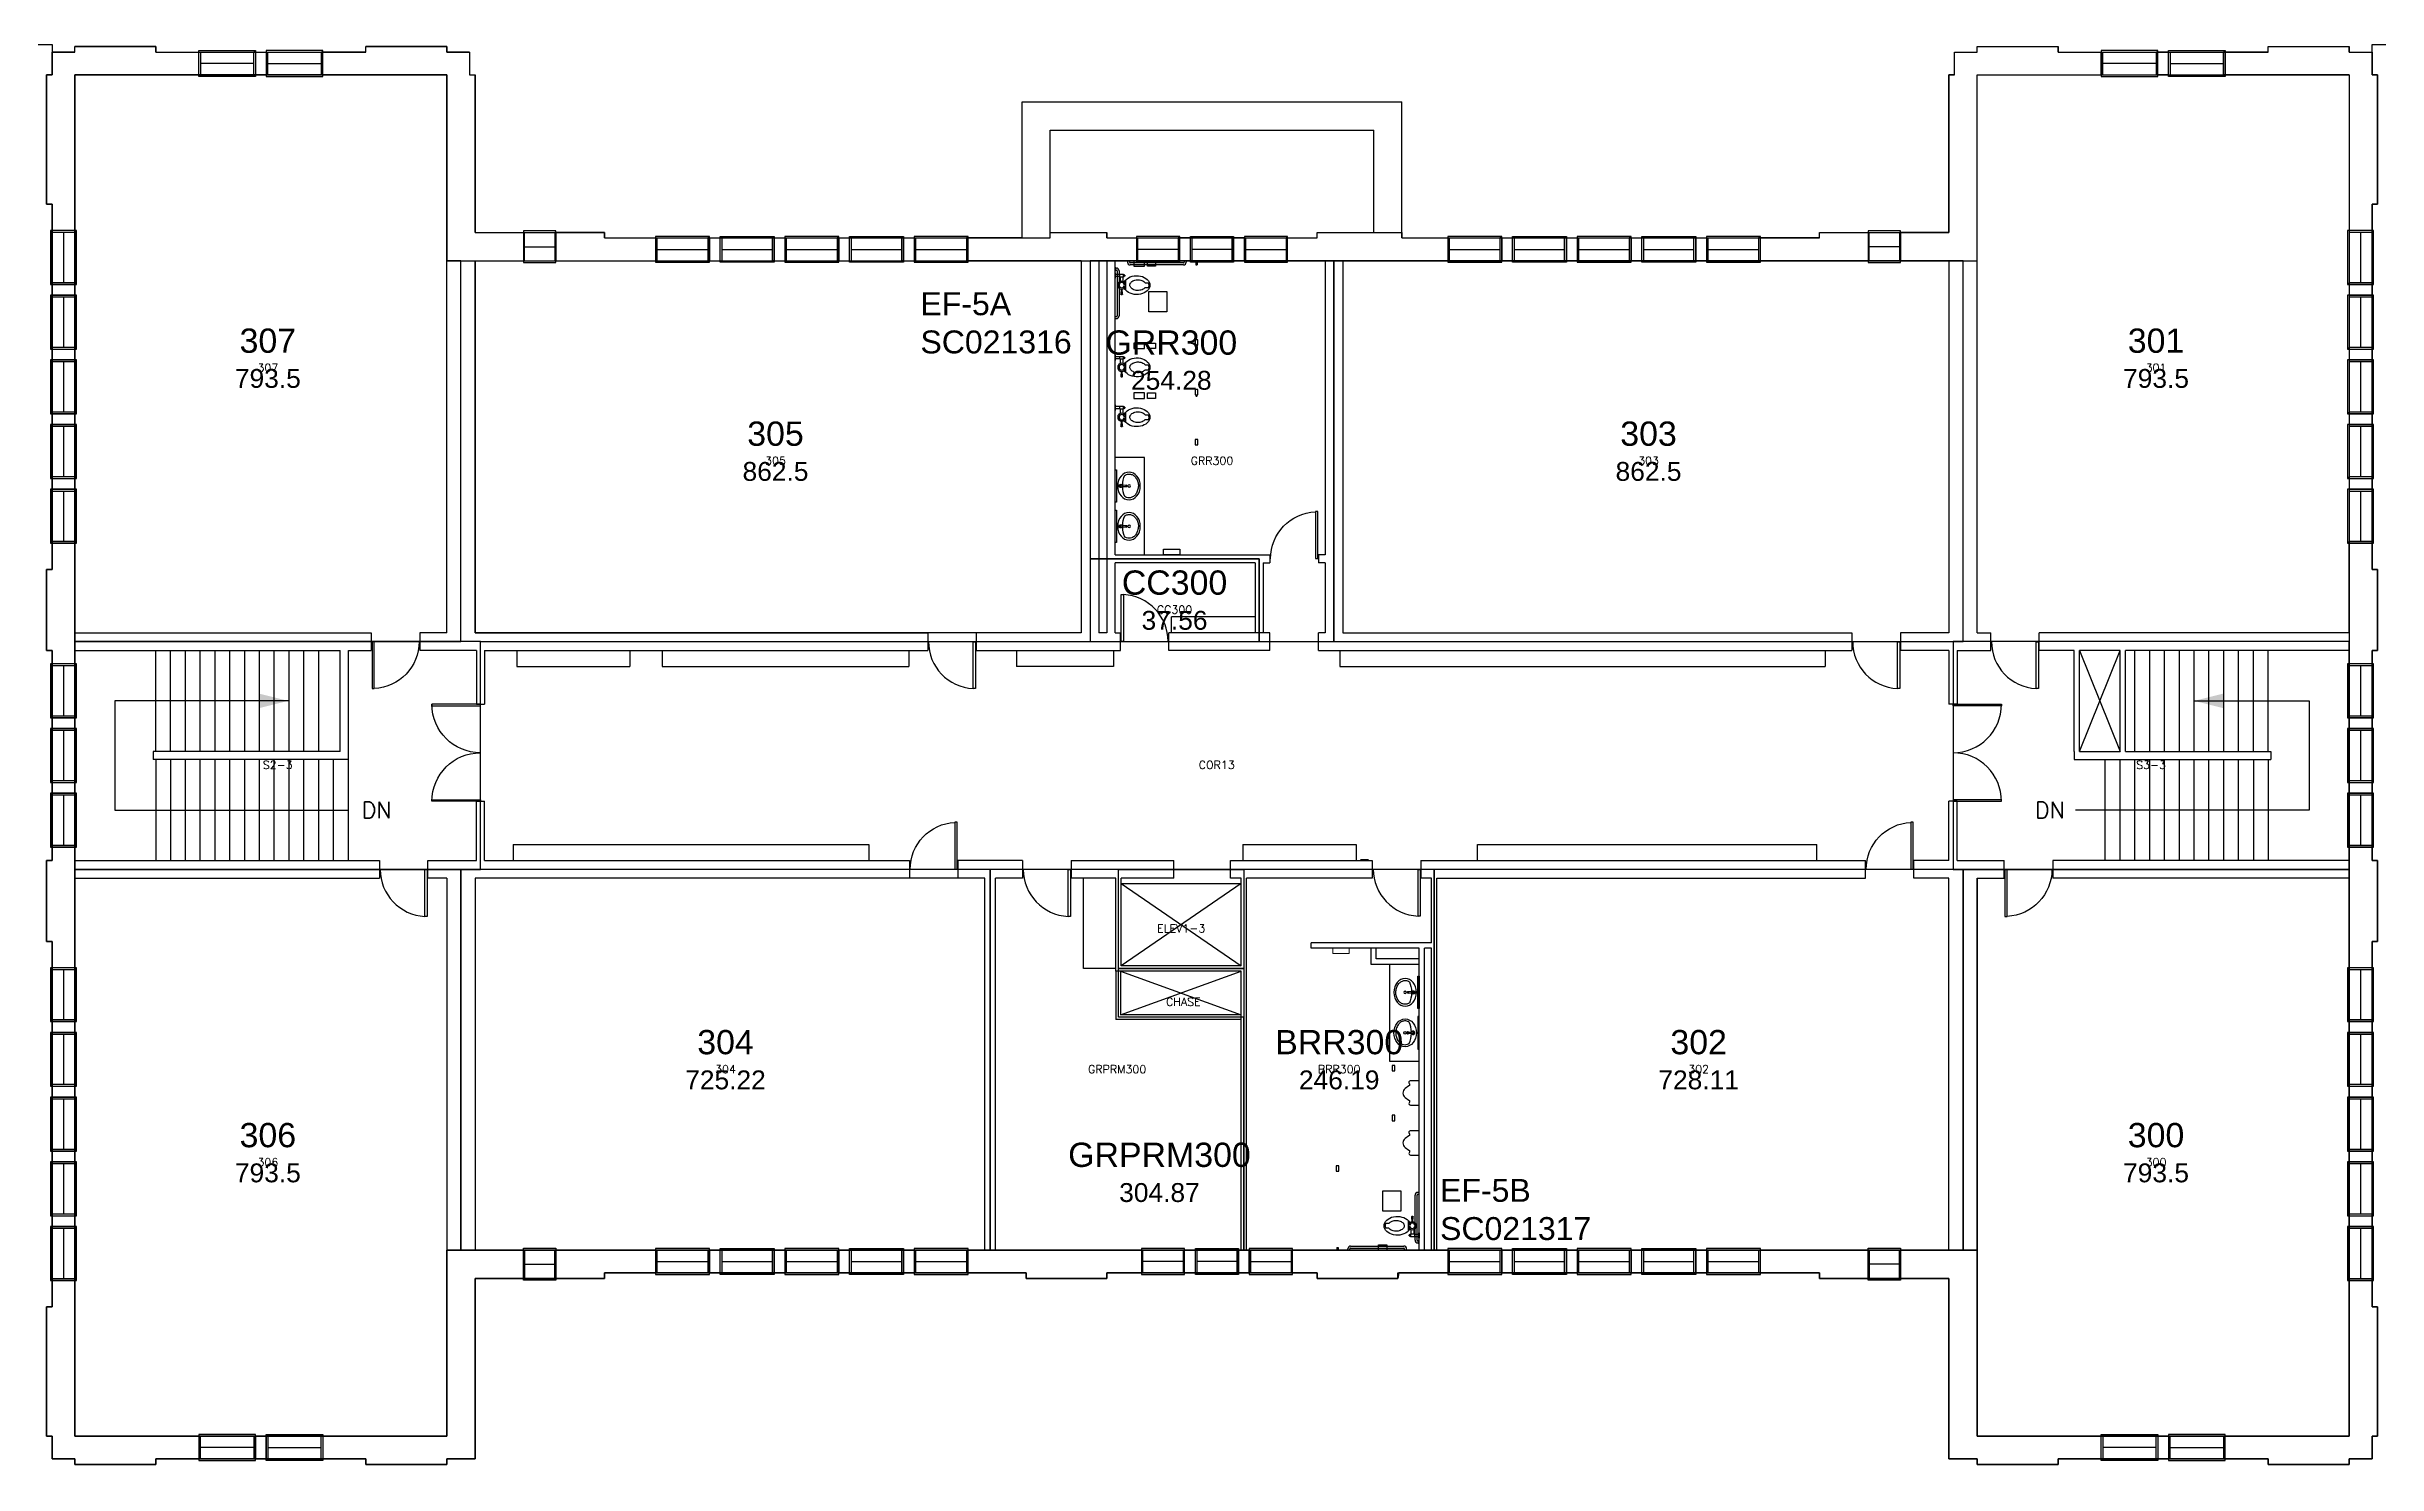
# Model space of a CAD drawing. Header units: inches. Extents: x -2141 to 3868, y -18072 to 4650.
# Drawn here: x -1395 to 335, y -17819 to -16767 of the extents above; entities that cross this region are included whole.
import ezdxf
from ezdxf.enums import TextEntityAlignment as Align

# ---------------------------------------------------------------- set-up
doc = ezdxf.new("R2010")
doc.units = ezdxf.units.IN
doc.header["$LTSCALE"] = 48
doc.header["$MEASUREMENT"] = 0
doc.layers.get('0').update_dxf_attribs({"linetype": 'CONTINUOUS'})
for name, color, linetype in [('A-DOOR', 30, 'CONTINUOUS'), ('a-flor-chas', 41, 'CONTINUOUS'), ('A-FLOR-STRS', 30, 'CONTINUOUS'), ('A-FLR-TPTN', 30, 'CONTINUOUS'), ('A-FURN', 41, 'CONTINUOUS'), ('A-PFIX', 3, 'CONTINUOUS'), ('a-wall-int', 1, 'CONTINUOUS'), ('A-WALLS', 1, 'CONTINUOUS'), ('A-WIN', 30, 'CONTINUOUS'), ('CAFM_BLDG_OTLN', 41, 'CONTINUOUS'), ('CAFM_Gross', 200, 'CONTINUOUS'), ('CAFM_ID', 8, 'CONTINUOUS'), ('CAFM_MeasuredGross', 50, 'CONTINUOUS'), ('CAFM_SPACE', 5, 'CONTINUOUS'), ('CAFM_Space_Label', 7, 'CONTINUOUS'), ('FCA HVAC EQ', 30, 'CONTINUOUS')]:
    doc.layers.add(name, color=color, linetype=linetype)
doc.layers.add('A-FLOR-SPCL', color=2, linetype='CONTINUOUS', lineweight=15)
doc.layers.add('A-Flor-Tptn', color=30, linetype='CONTINUOUS', lineweight=18)
doc.styles.add('ARIAL', font='arial.ttf')
doc.styles.add('ATT', font='txt')
doc.styles.add('CAFM-TXT', font='txt.shx', dxfattribs={"height": 6})
doc.styles.add('ROMANS', font='ROMANS.shx')

msp = doc.modelspace()

# ---------------------------------------------------------------- texts
at = {"layer": 'A-FLOR-STRS', "style": 'ROMANS'}
for p in [(-1161.3, -17339.5), (80.7, -17339.5)]:
    msp.add_text('DN', height=12, dxfattribs=at).set_placement(p)
at = {"layer": 'CAFM_ID', "style": 'CAFM-TXT'}
for s, p in [('307', (-1231.1, -17008.3)), ('301', (170.4, -17008.3)), ('305', (-854.3, -17077.3)), ('GRR300', (-530.3, -17077.3)), ('303', (-206.3, -17077.3)), ('CC300', (-558.1, -17187.8)), ('S2-3', (-1223.8, -17303)), ('COR13', (-526.8, -17303)), ('S3-3', (166.7, -17303)), ('ELEV1-3', (-553.2, -17424.3)), ('CHASE', (-551.6, -17478.8)), ('304', (-891.4, -17528.8)), ('GRPRM300', (-600.7, -17528.8)), ('BRR300', (-435.9, -17528.8)), ('302', (-169.1, -17528.8)), ('306', (-1231.1, -17597.8)), ('300', (170.4, -17597.8))]:
    msp.add_text(s, height=6, dxfattribs=at).set_placement(p, align=Align.CENTER)
at = {"layer": 'CAFM_Space_Label', "color": 7, "char_height": 0.2, "attachment_point": 5}
for s, insert in [('{\\fArial.ttf;\\H18;307}{\\fArial.ttf;\\H14;\\P793.5}', (-1231.1, -16998.3)), ('{\\fArial.ttf;\\H18;GRR300}{\\fArial.ttf;\\H14;\\P254.28}', (-560.5, -16999.7)), ('{\\fArial.ttf;\\H18;301}{\\fArial.ttf;\\H14;\\P793.5}', (170.4, -16998.3)), ('{\\fArial.ttf;\\H18;305}{\\fArial.ttf;\\H14;\\P862.5}', (-854.3, -17067.3)), ('{\\fArial.ttf;\\H18;303}{\\fArial.ttf;\\H14;\\P862.5}', (-206.3, -17067.3)), ('{\\fArial.ttf;\\H18;CC300}{\\fArial.ttf;\\H14;\\P37.56}', (-558.1, -17177.8)), ('{\\fArial.ttf;\\H18;304}{\\fArial.ttf;\\H14;\\P725.22}', (-891.4, -17518.8)), ('{\\fArial.ttf;\\H18;BRR300}{\\fArial.ttf;\\H14;\\P246.19}', (-435.9, -17518.8)), ('{\\fArial.ttf;\\H18;302}{\\fArial.ttf;\\H14;\\P728.11}', (-169.1, -17518.8)), ('{\\fArial.ttf;\\H18;306}{\\fArial.ttf;\\H14;\\P793.5}', (-1231.1, -17587.8)), ('{\\fArial.ttf;\\H18;300}{\\fArial.ttf;\\H14;\\P793.5}', (170.4, -17587.8)), ('{\\fArial.ttf;\\H18;GRPRM300}{\\fArial.ttf;\\H14;\\P304.87}', (-569.3, -17602.4))]:
    msp.add_mtext(s, dxfattribs=dict(at, insert=insert))
at = {"layer": 'FCA HVAC EQ', "char_height": 17, "width": 121.721, "attachment_point": 1, "style": 'ARIAL'}
for s, insert in [('EF-5A\\PSC021316', (-746.7, -16949.3)), ('EF-5B\\PSC021317', (-361, -17607.2))]:
    msp.add_mtext(s, dxfattribs=dict(at, insert=insert))

# ---------------------------------------------------------------- blocks, each defined once
blk = doc.blocks.new('WN1')
for p, q in [((0, -0.5625), (0, 0.5625)), ((0, 0.5625), (1, 0.5625)), ((0, 0.5), (0.03125, 0.5)), ((0.03125, 0.5), (0.03125, -0.5)), ((1, 0.5), (0.96875, 0.5)), ((0.96875, -0.5), (0.96875, 0.5)), ((1, 0.5625), (1, -0.5625)), ((0.03125, 0), (0.96875, 0)), ((0, -0.5), (0.03125, -0.5)), ((1, -0.5625), (0, -0.5625)), ((1, -0.5), (0.96875, -0.5))]:
    blk.add_line(p, q)
blk = doc.blocks.new('DR-S90')
for p, q in [((0.015, 0.005), (0.015, 0.97)), ((0.015, 0.97), (0.062, 0.97)), ((0.062, 0.97), (0.062, 0.005)), ((0.062, 0.005), (0.015, 0.005))]:
    blk.add_line(p, q)
blk.add_arc((0.015, 0), 0.97, 360, 87.217)
blk = doc.blocks.new('DR-DOUB')
for p, q in [((0, 0.5), (0.015625, 0.5)), ((0, 0), (0, 0.5)), ((0.015625, 0.5), (0.015625, 0)), ((1, 0.5), (0.984375, 0.5)), ((0.984375, 0.5), (0.984375, 0)), ((1, 0), (1, 0.5)), ((0.015625, 0), (0, 0)), ((0.984375, 0), (1, 0))]:
    blk.add_line(p, q)
for centre, start, end in [((0, 0), 0, 90), ((1, 0), 90, 180)]:
    blk.add_arc(centre, 0.5, start, end)
blk = doc.blocks.new('LEADARR2')
blk.add_solid([(0, 0), (1, 0.25), (1, -0.25)])
blk = doc.blocks.new('A$C158C44AE')
at = {"ltscale": 0.5}
for p, q in [((0, 39), (0.2, 39)), ((0, 36), (0.2, 36)), ((0.2, 39), (0.2, 36)), ((0.2, 38.3), (1, 38.3)), ((0.2, 36.8), (1, 36.8)), ((1.5, 36.3), (1.5, 2.8)), ((3, 36.3), (3, 2.8)), ((8.5, 43.6), (8.5, 43.4)), ((11.5, 43.4), (8.5, 43.4)), ((9.3, 43.4), (9.3, 42.6)), ((10.8, 43.4), (10.8, 42.6)), ((50.8, 42.1), (11.3, 42.1)), ((50.8, 40.6), (11.3, 40.6)), ((11.5, 43.6), (11.5, 43.4)), ((50.5, 43.6), (50.5, 43.4)), ((53.5, 43.4), (50.5, 43.4)), ((51.3, 43.4), (51.3, 42.6)), ((52.8, 43.4), (52.8, 42.6)), ((53.5, 43.6), (53.5, 43.4)), ((0, 3), (0.2, 3)), ((0, 0), (0.2, 0)), ((0.2, 0), (0.2, 3)), ((0.2, 2.3), (1, 2.3)), ((0.2, 0.8), (1, 0.8))]:
    blk.add_line(p, q, dxfattribs=at)
for centre, radius, start, end in [((1, 36.3), 2, 0, 90), ((1, 36.3), 0.5, 0, 90), ((11.3, 42.6), 2, 180, 270), ((11.3, 42.6), 0.5, 180, 270), ((50.8, 42.6), 2, 270, 0), ((50.8, 42.6), 0.5, 270, 0), ((1, 2.8), 0.5, 270, 0), ((1, 2.8), 2, 270, 0)]:
    blk.add_arc(centre, radius, start, end, dxfattribs=at)
blk = doc.blocks.new('uri2')
at = {"flags": 128}
blk.add_lwpolyline([(10.4, 3.3), (7.6, 5.3, -0.277747), (7, 6.1), (7, 6.3, -0.158056), (7.3, 7.3, 0.609508), (6.4, 9), (0, 9), (0, -9), (6.6, -9, 0.685186), (7.4, -7.1, -0.211068), (7, -6.3), (7, -6.1, -0.277747), (7.6, -5.3), (10.4, -3.3, 0.481728), (10.4, 3.3)], format="xyb", close=True, dxfattribs=at)
blk = doc.blocks.new('push lav')
for p, q in [((0.8, -6.1), (-0.7, -6.1)), ((-0.4, -4.7), (-0.5, -2.2)), ((0.5, -2.2), (0.4, -4.7))]:
    blk.add_line(p, q)
for points in [[(-7.9, -3.2, 0.098679), (-0.6, -4.8, 0.098679)], [(0.7, -4.8, 0.097688), (7.9, -3.2)]]:
    blk.add_lwpolyline(points, format="xyb")
blk.add_lwpolyline([(-0.2, -4.7), (0.2, -4.7, -0.414214), (0.8, -5.3), (0.8, -6.9, -0.414214), (0.7, -7), (-0.6, -7, -0.414214), (-0.7, -6.9), (-0.7, -5.3, -0.414214)], format="xyb", close=True)
blk.add_circle((0, 0), 0.933)
for centre, radius, start, end in [((0, -6.2), 1.25, 128.8964, 51.1036), ((0, -6.2), 1, 142.1808, 218.2793), ((0, -2.2), 0.699, 313.1856, 225.4202), ((0, -6.2), 1, 233.5734, 306.4266), ((0, -2.2), 0.498, 354.7676, 181.7296), ((0, -6.2), 1, 321.7207, 37.8192)]:
    blk.add_arc(centre, radius, start, end)
blk.add_ellipse((0, -0.1), major_axis=(-10.3, 0), ratio=0.812465)
blk.add_open_spline([(7.9, -3.2), (8, -2.9), (8.2, -2.7), (8.6, -1.7), (8.8, -1), (8.9, 0.6), (8.7, 1.4), (8.1, 2.9), (7.6, 3.6), (6.3, 4.8), (5.5, 5.4), (3.6, 6.3), (2.6, 6.6), (0.5, 6.9), (-0.6, 6.9), (-2.7, 6.5), (-3.7, 6.2), (-5.6, 5.3), (-6.4, 4.8), (-7.6, 3.5), (-8.1, 2.8), (-8.7, 1.3), (-8.8, 0.6), (-8.8, -0.1), (-8.8, -0.7), (-8.7, -1.3), (-8.4, -2.3), (-8.2, -2.8), (-7.9, -3.2)], degree=3, knots=[2.657916, 2.657916, 2.657916, 2.657916, 2.76688, 2.76688, 3.121874, 3.121874, 3.476868, 3.476868, 3.831863, 3.831863, 4.186857, 4.186857, 4.541851, 4.541851, 4.896845, 4.896845, 5.251839, 5.251839, 5.606834, 5.606834, 5.961828, 5.961828, 6.283185, 6.283185, 6.283185, 6.565106, 6.565106, 6.766844, 6.766844, 6.766844, 6.766844])
blk = doc.blocks.new('toidy3')
at = {"color": 0, "linetype": 'ByBlock', "lineweight": -2}
for p, q in [((4.6, 3), (4.4, 6.7)), ((4.6, 7), (5.3, 7)), ((5.6, 6.7), (5.4, 3)), ((8, 3.7), (8, -3.7)), ((22.4, 1.8), (25.7, 1.8)), ((3.5, -6.3), (0.2, -6.3)), ((3.5, -7.9), (0.2, -7.9)), ((4, -2.8), (4, -6)), ((6, -2.8), (6, -6)), ((22.4, -1.8), (25.7, -1.8))]:
    blk.add_line(p, q, dxfattribs=at)
for points in [[(0, -9.1), (0.2, -9.1), (0.2, -5.1), (0, -5.1)], [(3.5, -8.1), (6.4, -8.1), (6.4, -6), (3.5, -6)], [(6.4, -7.9), (6.9, -7.9), (6.9, -6.3), (6.4, -6.3)], [(6.9, -7.4), (7.3, -7.4), (7.3, -6.7), (6.9, -6.7)]]:
    blk.add_lwpolyline(points, close=True, dxfattribs=at)
for radius in [3.02, 2.02]:
    blk.add_circle((5, 0), radius, dxfattribs=at)
for centre, radius, start, end in [((4.6, 6.7), 0.25, 90, 185.3528), ((5.3, 6.7), 0.25, 354.6472, 90), ((3.6, 8), 6.17, 298.4995, 315.9186), ((3.6, -8), 6.17, 44.0814, 61.5005)]:
    blk.add_arc(centre, radius, start, end, dxfattribs=at)
blk.add_ellipse((16.2, 0), major_axis=(9.75, 0), ratio=0.717949, start_param=3.703662, end_param=8.862708, dxfattribs=at)
for points, knots in [([(22.4, 1.8), (22.2, 1.9), (22.1, 2.1), (21.6, 2.5), (21.3, 2.8), (20.4, 3.3), (19.8, 3.5), (18.7, 3.8), (18.1, 3.9), (16.9, 4), (16.3, 4), (15.2, 3.8), (14.6, 3.7), (13.6, 3.3), (13.1, 3), (12.3, 2.5), (12, 2.2), (11.5, 1.5), (11.3, 1.2), (11.1, 0.6), (11, 0.3), (11, 0), (11, 0), (11, 0), (11, -0.3), (11, -0.6), (11.3, -1.2), (11.4, -1.5), (11.9, -2.1), (12.2, -2.4), (13, -3), (13.5, -3.2), (14.5, -3.6), (15, -3.8), (16.2, -4), (16.8, -4), (18, -4), (18.6, -3.9), (19.7, -3.6), (20.3, -3.4), (21.2, -2.9), (21.6, -2.6), (22.1, -2.1), (22.2, -1.9), (22.4, -1.8)], [3.676977, 3.676977, 3.676977, 3.676977, 3.813181, 3.813181, 4.085551, 4.085551, 4.357921, 4.357921, 4.630291, 4.630291, 4.902661, 4.902661, 5.175031, 5.175031, 5.447402, 5.447402, 5.719772, 5.719772, 5.992142, 5.992142, 6.264512, 6.264512, 6.283185, 6.283185, 6.283185, 6.555555, 6.555555, 6.827925, 6.827925, 7.100296, 7.100296, 7.372666, 7.372666, 7.645036, 7.645036, 7.917406, 7.917406, 8.189776, 8.189776, 8.462146, 8.462146, 8.734516, 8.734516, 8.889387, 8.889387, 8.889387, 8.889387]), ([(24.6, -1.8), (24.7, -1.5), (24.8, -1.1), (25.1, -0.2), (25, 0.5), (24.8, 1.4), (24.7, 1.6), (24.6, 1.8)], [2.8272874, 2.8272874, 2.8272874, 2.8272874, 2.9918259, 2.9918259, 3.3572959, 3.3572959, 3.4559427, 3.4559427, 3.4559427, 3.4559427])]:
    blk.add_open_spline(points, degree=3, knots=knots, dxfattribs=at)
at = {"style": 'ATT', "text_generation_flag": 4}
for tag, p, flags in [('ROOM_NUMBER', (36.1, -17.5), 1), ('ITEM', (36.1, -2.5), 3)]:
    blk.add_attdef(tag, p, '', height=6, dxfattribs=dict(at, flags=flags))

# ---------------------------------------------------------------- linework, layer by layer
at = {"layer": 'A-DOOR'}
for p, q in [((-377.4, -17412.3), (-377.4, -17377.5)), ((-377.4, -17377.5), (-375.7, -17377.5)), ((-375.7, -17377.5), (-375.7, -17412.3)), ((-375.7, -17412.3), (-377.4, -17412.3))]:
    msp.add_line(p, q, dxfattribs=at)
msp.add_ellipse((-375.7, -17377.3), major_axis=(-24.7, -24.7), ratio=1, start_param=5.497787, end_param=7.020011, dxfattribs=at)
at = {"layer": 'a-flor-chas'}
for p, q in [((-598.2, -17485.4), (-508.6, -17453)), ((-598.2, -17453), (-508.6, -17485.4))]:
    msp.add_line(p, q, dxfattribs=at)
at = {"layer": 'A-FLOR-SPCL'}
msp.add_line((-414.1, -17370.3), (-420.1, -17370.3), dxfattribs=at)
at = {"layer": 'A-FLOR-STRS'}
for p, q in [((-1314.3, -17290), (-1314.3, -17215)), ((-1303.3, -17290), (-1303.3, -17215)), ((-1292.3, -17290), (-1292.3, -17215)), ((-1281.3, -17290), (-1281.3, -17215)), ((-1270.3, -17290), (-1270.3, -17215)), ((-1259.3, -17290), (-1259.3, -17215)), ((-1248.3, -17239.8), (-1248.3, -17215)), ((-1237.3, -17290), (-1237.3, -17215)), ((-1226.3, -17290), (-1226.3, -17215)), ((-1215.3, -17290), (-1215.3, -17215)), ((-1204.3, -17290), (-1204.3, -17215)), ((-1193.3, -17290), (-1193.3, -17215)), ((113.7, -17290), (143.7, -17215)), ((113.7, -17215), (143.7, -17290)), ((154.7, -17290), (154.7, -17215)), ((165.7, -17290), (165.7, -17215)), ((176.7, -17290), (176.7, -17215)), ((187.7, -17290), (187.7, -17215)), ((198.7, -17290), (198.7, -17215)), ((209.7, -17290), (209.7, -17215)), ((220.7, -17290), (220.7, -17215)), ((231.7, -17290), (231.7, -17215)), ((242.7, -17290), (242.7, -17215)), ((253.7, -17290), (253.7, -17215)), ((-1248.3, -17290), (-1248.3, -17240.1)), ((-1344.6, -17252.5), (-1344.6, -17333.5)), ((-1216, -17252.5), (-1344.6, -17252.5)), ((198.7, -17252.5), (284, -17252.5)), ((284, -17252.5), (284, -17333.5)), ((-1314.3, -17296), (-1314.3, -17371)), ((-1303.3, -17296), (-1303.3, -17371)), ((-1292.3, -17371), (-1292.3, -17296)), ((-1281.3, -17371), (-1281.3, -17296)), ((-1270.3, -17371), (-1270.3, -17296)), ((-1259.3, -17371), (-1259.3, -17296)), ((-1248.3, -17371), (-1248.3, -17296)), ((-1237.3, -17371), (-1237.3, -17296)), ((-1226.3, -17371), (-1226.3, -17296)), ((-1215.3, -17371), (-1215.3, -17296)), ((-1204.3, -17371), (-1204.3, -17296)), ((-1193.3, -17371), (-1193.3, -17296)), ((-1182.3, -17371), (-1182.3, -17296)), ((-1171.3, -17371), (-1171.3, -17296)), ((132.7, -17371), (132.7, -17296)), ((143.7, -17371), (143.7, -17296)), ((154.7, -17371), (154.7, -17296)), ((165.7, -17371), (165.7, -17296)), ((176.7, -17371), (176.7, -17296)), ((187.7, -17371), (187.7, -17296)), ((198.7, -17371), (198.7, -17296)), ((209.7, -17371), (209.7, -17296)), ((220.7, -17371), (220.7, -17296)), ((231.7, -17371), (231.7, -17296)), ((242.7, -17296), (242.7, -17371)), ((253.7, -17296), (253.7, -17371)), ((-1344.6, -17333.5), (-1171.3, -17333.5)), ((284, -17333.5), (110.7, -17333.5))]:
    msp.add_line(p, q, dxfattribs=at)
at = {"layer": 'A-Flor-Tptn'}
msp.add_lwpolyline([(-440.5, -17436), (-440.5, -17440), (-428.5, -17440), (-428.5, -17436), (-440.5, -17436)], dxfattribs=at)
at = {"layer": 'A-FLR-TPTN'}
for p, q in [((-542.3, -16926), (-542.3, -16929)), ((-542.3, -16929), (-541.3, -16929)), ((-541.3, -16926), (-541.3, -16929)), ((-542.3, -16989.5), (-541.3, -16989.5)), ((-542.3, -17026.5), (-541.3, -17026.5)), ((-602.3, -17081), (-601.3, -17081)), ((-601.3, -17081), (-601.3, -17105)), ((-601.3, -17105), (-602.3, -17105)), ((-602.3, -17111), (-601.3, -17111)), ((-601.3, -17111), (-601.3, -17135)), ((-601.3, -17135), (-602.3, -17135)), ((-377.6, -17480.8), (-377.6, -17456.8)), ((-377.6, -17456.8), (-376.6, -17456.8)), ((-376.6, -17456.8), (-376.6, -17480.8)), ((-376.6, -17480.8), (-377.6, -17480.8)), ((-377.6, -17486.8), (-377.6, -17510.8)), ((-376.6, -17486.8), (-377.6, -17486.8)), ((-376.6, -17510.8), (-376.6, -17486.8)), ((-377.6, -17510.8), (-376.6, -17510.8)), ((-437.6, -17658), (-436.6, -17658)), ((-437.6, -17658), (-437.6, -17660)), ((-436.6, -17658), (-436.6, -17660))]:
    msp.add_line(p, q, dxfattribs=at)
for points in [[(-588.3, -16930), (-580.3, -16930), (-580.3, -16926), (-588.3, -16926), (-588.3, -16930)], [(-578.3, -16926), (-572.3, -16926), (-572.3, -16930), (-578.3, -16930), (-578.3, -16926)], [(-588.3, -16991), (-580.3, -16991), (-580.3, -16987), (-588.3, -16987), (-588.3, -16991)], [(-578.3, -16987), (-572.3, -16987), (-572.3, -16991), (-578.3, -16991), (-578.3, -16987)], [(-542.8, -16984.5), (-542.8, -16988.5), (-540.8, -16988.5), (-540.8, -16984.5), (-542.8, -16984.5)], [(-542.8, -17021.5), (-542.8, -17025.5), (-540.8, -17025.5), (-540.8, -17021.5), (-542.8, -17021.5)], [(-588.3, -17028), (-580.3, -17028), (-580.3, -17024), (-588.3, -17024), (-588.3, -17028)], [(-578.3, -17024), (-572.3, -17024), (-572.3, -17028), (-578.3, -17028), (-578.3, -17024)], [(-542.8, -17058.5), (-542.8, -17062.5), (-540.8, -17062.5), (-540.8, -17058.5), (-542.8, -17058.5)], [(-566.3, -17144), (-566.3, -17140), (-554.3, -17140), (-554.3, -17144), (-566.3, -17144)], [(-396.6, -17523), (-396.6, -17527), (-394.6, -17527), (-394.6, -17523), (-396.6, -17523)], [(-396.6, -17560), (-396.6, -17564), (-394.6, -17564), (-394.6, -17560), (-396.6, -17560)], [(-438.1, -17597.5), (-438.1, -17601.5), (-436.1, -17601.5), (-436.1, -17597.5), (-438.1, -17597.5)], [(-400.6, -17660), (-406.6, -17660), (-406.6, -17656), (-400.6, -17656), (-400.6, -17660)]]:
    msp.add_lwpolyline(points, dxfattribs=at)
at = {"layer": 'A-FURN'}
for p, q in [((-498.3, -17190), (-560.3, -17190)), ((-560.3, -17202), (-560.3, -17190)), ((-1046.3, -17215), (-1046.3, -17227)), ((-1046.3, -17227), (-962.3, -17227)), ((-962.3, -17215), (-962.3, -17227)), ((-938.3, -17215), (-938.3, -17227)), ((-938.3, -17227), (-755.3, -17227)), ((-755.3, -17215), (-755.3, -17227)), ((-675.3, -17215), (-675.3, -17227)), ((-603.3, -17227), (-675.3, -17227)), ((-603.3, -17215), (-603.3, -17227)), ((-435.3, -17215), (-435.3, -17227)), ((-435.3, -17227), (-75.3, -17227)), ((-75.3, -17215), (-75.3, -17227)), ((-1048.9, -17359), (-784.9, -17359)), ((-1048.9, -17359), (-1048.9, -17371)), ((-784.9, -17359), (-784.9, -17371)), ((-507.3, -17359), (-423.3, -17359)), ((-507.3, -17359), (-507.3, -17371)), ((-423.3, -17359), (-423.3, -17371)), ((-333.3, -17359), (-81.3, -17359)), ((-333.3, -17371), (-333.3, -17359)), ((-81.3, -17371), (-81.3, -17359)), ((-625.8, -17451), (-625.8, -17384)), ((-508.6, -17388), (-597.8, -17449)), ((-597.8, -17388), (-508.6, -17449)), ((-597.8, -17388), (-508.6, -17388)), ((-601.8, -17451), (-625.8, -17451))]:
    msp.add_line(p, q, dxfattribs=at)
for points in [[(-580.3, -17144), (-580.3, -17072), (-602.3, -17072)], [(-398.6, -17447.8), (-398.6, -17519.8), (-376.6, -17519.8)]]:
    msp.add_lwpolyline(points, dxfattribs=at)
at = {"layer": 'A-PFIX'}
for p, q in [((-602.3, -17100.9), (-602.3, -17076.9)), ((-602.3, -17100.9), (-602.3, -17076.9)), ((-602.3, -17130.9), (-602.3, -17106.9)), ((-602.3, -17130.9), (-602.3, -17106.9))]:
    msp.add_line(p, q, dxfattribs=at)
at = {"layer": 'a-wall-int'}
for p, q in [((-601.8, -17453), (-601.8, -17489)), ((-598.2, -17453), (-598.2, -17485.4)), ((-508.6, -17489), (-601.8, -17489)), ((-508.6, -17485.4), (-598.2, -17485.4))]:
    msp.add_line(p, q, dxfattribs=at)
at = {"layer": 'A-WALLS'}
for p, q in [((-1374.3, -16771), (-1391.3, -16771)), ((-1391.3, -16788), (-1391.3, -16771)), ((-1374.3, -16771), (-1374.3, -16767)), ((-1314.3, -16767), (-1374.3, -16767)), ((-1314.3, -16771), (-1314.3, -16767)), ((-1314.3, -16771), (-1282.3, -16771)), ((-1282.3, -16788), (-1282.3, -16771)), ((-1240.3, -16771), (-1232.3, -16771)), ((-1240.3, -16771), (-1240.3, -16788)), ((-1232.3, -16771), (-1232.3, -16788)), ((-1158.3, -16771), (-1190.3, -16771)), ((-1190.3, -16788), (-1190.3, -16771)), ((-1158.3, -16771), (-1158.3, -16767)), ((-1098.3, -16767), (-1158.3, -16767)), ((-1098.3, -16771), (-1098.3, -16767)), ((-1081.3, -16771), (-1098.3, -16771)), ((-1081.3, -16771), (-1081.3, -16788)), ((20.7, -16788), (20.7, -16771)), ((20.7, -16771), (37.7, -16771)), ((37.7, -16771), (37.7, -16767)), ((37.7, -16767), (97.7, -16767)), ((97.7, -16771), (97.7, -16767)), ((97.7, -16771), (129.7, -16771)), ((129.7, -16788), (129.7, -16771)), ((171.7, -16788), (171.7, -16771)), ((179.7, -16771), (171.7, -16771)), ((179.7, -16788), (179.7, -16771)), ((253.7, -16771), (221.7, -16771)), ((221.7, -16788), (221.7, -16771)), ((253.7, -16767), (313.7, -16767)), ((253.7, -16771), (253.7, -16767)), ((313.7, -16771), (313.7, -16767)), ((313.7, -16771), (330.7, -16771)), ((330.7, -16788), (330.7, -16771)), ((-1395.3, -16788), (-1395.3, -16884)), ((-1391.3, -16788), (-1395.3, -16788)), ((-1374.3, -16788), (-1374.3, -16903.5)), ((-1374.3, -16788), (-1282.3, -16788)), ((-1240.3, -16788), (-1232.3, -16788)), ((-1098.3, -16788), (-1190.3, -16788)), ((-1098.3, -17202), (-1098.3, -16788)), ((-1081.3, -16788), (-1077.3, -16788)), ((-1077.3, -16788), (-1077.3, -16905)), ((-1077.3, -16905), (-1077.3, -16788)), ((16.7, -16788), (16.7, -16905)), ((20.7, -16788), (16.7, -16788)), ((37.7, -17202), (37.7, -16788)), ((37.7, -16788), (129.7, -16788)), ((179.7, -16788), (171.7, -16788)), ((313.7, -16788), (221.7, -16788)), ((313.7, -16788), (313.7, -16903.5)), ((330.7, -16788), (334.7, -16788)), ((334.7, -16788), (334.7, -16884)), ((-671.3, -16808), (-389.3, -16808)), ((-671.3, -16909), (-671.3, -16808)), ((-389.3, -16909), (-389.3, -16808)), ((-650.3, -16829), (-410.3, -16829)), ((-650.3, -16905), (-650.3, -16829)), ((-410.3, -16905), (-410.3, -16829)), ((-1391.3, -16884), (-1395.3, -16884)), ((-1391.3, -16884), (-1391.3, -16903.5)), ((330.7, -16884), (334.7, -16884)), ((330.7, -16884), (330.7, -16903.5)), ((-1374.3, -16903.5), (-1391.3, -16903.5)), ((-1077.3, -16905), (-1041.3, -16905)), ((-1041.3, -16905), (-1041.3, -16926)), ((-1017.3, -16905), (-1017.3, -16926)), ((-981.3, -16905), (-1017.3, -16905)), ((-981.3, -16909), (-981.3, -16905)), ((-981.3, -16909), (-943.3, -16909)), ((-943.3, -16909), (-943.3, -16926)), ((-903.3, -16909), (-903.3, -16926)), ((-903.3, -16909), (-895.3, -16909)), ((-895.3, -16926), (-895.3, -16909)), ((-855.3, -16926), (-855.3, -16909)), ((-855.3, -16909), (-847.3, -16909)), ((-847.3, -16909), (-847.3, -16926)), ((-807.3, -16909), (-807.3, -16926)), ((-807.3, -16909), (-799.3, -16909)), ((-799.3, -16926), (-799.3, -16909)), ((-759.3, -16926), (-759.3, -16909)), ((-759.3, -16909), (-751.3, -16909)), ((-751.3, -16909), (-751.3, -16926)), ((-711.3, -16926), (-711.3, -16909)), ((-671.3, -16909), (-711.3, -16909)), ((-650.3, -16905), (-608.3, -16905)), ((-608.3, -16909), (-608.3, -16905)), ((-608.3, -16909), (-586.3, -16909)), ((-586.3, -16909), (-586.3, -16926)), ((-554.3, -16926), (-554.3, -16909)), ((-546.3, -16909), (-554.3, -16909)), ((-546.3, -16926), (-546.3, -16909)), ((-514.3, -16926), (-514.3, -16909)), ((-506.3, -16909), (-514.3, -16909)), ((-506.3, -16926), (-506.3, -16909)), ((-474.3, -16909), (-452.3, -16909)), ((-474.3, -16926), (-474.3, -16909)), ((-452.3, -16909), (-452.3, -16905)), ((-452.3, -16905), (-410.3, -16905)), ((-389.3, -16909), (-355.3, -16909)), ((-355.3, -16909), (-355.3, -16926)), ((-315.3, -16909), (-307.3, -16909)), ((-315.3, -16909), (-315.3, -16926)), ((-307.3, -16926), (-307.3, -16909)), ((-267.3, -16909), (-259.3, -16909)), ((-267.3, -16926), (-267.3, -16909)), ((-259.3, -16909), (-259.3, -16926)), ((-219.3, -16909), (-211.3, -16909)), ((-219.3, -16909), (-219.3, -16926)), ((-211.3, -16926), (-211.3, -16909)), ((-171.3, -16909), (-163.3, -16909)), ((-171.3, -16926), (-171.3, -16909)), ((-163.3, -16909), (-163.3, -16926)), ((-79.3, -16909), (-123.3, -16909)), ((-123.3, -16926), (-123.3, -16909)), ((-79.3, -16905), (-43.3, -16905)), ((-79.3, -16909), (-79.3, -16905)), ((-43.3, -16905), (-43.3, -16926)), ((-19.3, -16905), (-19.3, -16926)), ((16.7, -16905), (-19.3, -16905)), ((330.7, -16903.5), (313.7, -16903.5)), ((-1077.3, -16926), (-1041.3, -16926)), ((-1077.3, -16926), (-1077.3, -17202)), ((-1017.3, -16926), (-943.3, -16926)), ((-903.3, -16926), (-895.3, -16926)), ((-855.3, -16926), (-847.3, -16926)), ((-807.3, -16926), (-799.3, -16926)), ((-759.3, -16926), (-751.3, -16926)), ((-627.3, -16926), (-711.3, -16926)), ((-627.3, -16926), (-627.3, -17202)), ((-614.3, -16926), (-608.3, -16926)), ((-614.3, -16926), (-614.3, -17202)), ((-608.3, -16926), (-608.3, -17202)), ((-602.3, -16926), (-586.3, -16926)), ((-602.3, -17144), (-602.3, -16926)), ((-602.3, -16961.5), (-602.3, -16926)), ((-546.3, -16926), (-554.3, -16926)), ((-506.3, -16926), (-514.3, -16926)), ((-474.3, -16926), (-446.3, -16926)), ((-446.3, -16926), (-446.3, -17144)), ((-433.3, -16926), (-433.3, -17202)), ((-433.3, -16926), (-355.3, -16926)), ((-315.3, -16926), (-307.3, -16926)), ((-267.3, -16926), (-259.3, -16926)), ((-219.3, -16926), (-211.3, -16926)), ((-171.3, -16926), (-163.3, -16926)), ((-43.3, -16926), (-123.3, -16926)), ((16.7, -16926), (-19.3, -16926)), ((16.7, -16926), (16.7, -17202)), ((-1391.3, -16943.5), (-1391.3, -16951.5)), ((-1374.3, -16943.5), (-1391.3, -16943.5)), ((-1391.3, -16951.5), (-1374.3, -16951.5)), ((-1374.3, -16951.5), (-1391.3, -16951.5)), ((-1374.3, -16943.5), (-1374.3, -16951.5)), ((330.7, -16943.5), (313.7, -16943.5)), ((313.7, -16943.5), (313.7, -16951.5)), ((330.7, -16951.5), (313.7, -16951.5)), ((313.7, -16951.5), (330.7, -16951.5)), ((330.7, -16943.5), (330.7, -16951.5)), ((-1391.3, -16991.5), (-1391.3, -16999.5)), ((-1391.3, -16991.5), (-1374.3, -16991.5)), ((-1374.3, -16999.5), (-1391.3, -16999.5)), ((-1391.3, -16999.5), (-1374.3, -16999.5)), ((-1374.3, -16991.5), (-1374.3, -16999.5)), ((313.7, -16991.5), (330.7, -16991.5)), ((313.7, -16991.5), (313.7, -16999.5)), ((313.7, -16999.5), (330.7, -16999.5)), ((330.7, -16999.5), (313.7, -16999.5)), ((330.7, -16991.5), (330.7, -16999.5)), ((-1391.3, -17039.5), (-1391.3, -17047.5)), ((-1374.3, -17039.5), (-1391.3, -17039.5)), ((-1374.3, -17039.5), (-1374.3, -17047.5)), ((330.7, -17039.5), (313.7, -17039.5)), ((313.7, -17039.5), (313.7, -17047.5)), ((330.7, -17039.5), (330.7, -17047.5)), ((-1391.3, -17047.5), (-1374.3, -17047.5)), ((-1374.3, -17047.5), (-1391.3, -17047.5)), ((330.7, -17047.5), (313.7, -17047.5)), ((313.7, -17047.5), (330.7, -17047.5)), ((-1391.3, -17087.5), (-1391.3, -17095.5)), ((-1391.3, -17087.5), (-1374.3, -17087.5)), ((-1374.3, -17087.5), (-1374.3, -17095.5)), ((313.7, -17087.5), (330.7, -17087.5)), ((313.7, -17087.5), (313.7, -17095.5)), ((330.7, -17087.5), (330.7, -17095.5)), ((-1374.3, -17095.5), (-1391.3, -17095.5)), ((-1391.3, -17095.5), (-1374.3, -17095.5)), ((313.7, -17095.5), (330.7, -17095.5)), ((330.7, -17095.5), (313.7, -17095.5)), ((-1391.3, -17155), (-1391.3, -17135.5)), ((-1374.3, -17135.5), (-1391.3, -17135.5)), ((-1374.3, -17202), (-1374.3, -17135.5)), ((-602.3, -17144), (-487.3, -17144)), ((-487.3, -17144), (-487.3, -17150)), ((-446.3, -17144), (-451.3, -17144)), ((-451.3, -17144), (-451.3, -17150)), ((313.7, -17202), (313.7, -17135.5)), ((330.7, -17135.5), (313.7, -17135.5)), ((330.7, -17155), (330.7, -17135.5)), ((-1395.3, -17155), (-1395.3, -17215)), ((-1391.3, -17155), (-1395.3, -17155)), ((-602.3, -17202), (-602.3, -17150)), ((-498.3, -17150), (-602.3, -17150)), ((-498.3, -17150), (-498.3, -17202)), ((-492.3, -17150), (-492.3, -17202)), ((-492.3, -17150), (-487.3, -17150)), ((-446.3, -17150), (-451.3, -17150)), ((-446.3, -17150), (-446.3, -17202)), ((330.7, -17155), (334.7, -17155)), ((334.7, -17155), (334.7, -17215)), ((-1374.3, -17202), (-1154.3, -17202)), ((-1154.3, -17202), (-1154.3, -17215)), ((-1098.3, -17202), (-1118.3, -17202)), ((-1118.3, -17202), (-1118.3, -17215)), ((-1077.3, -17202), (-741.3, -17202)), ((-741.3, -17202), (-741.3, -17215)), ((-627.3, -17202), (-705.3, -17202)), ((-705.3, -17202), (-705.3, -17215)), ((-608.3, -17202), (-614.3, -17202)), ((-602.3, -17202), (-598.3, -17202)), ((-598.3, -17215), (-598.3, -17202)), ((-498.3, -17202), (-562.3, -17202)), ((-562.3, -17215), (-562.3, -17202)), ((-492.3, -17202), (-498.3, -17202)), ((-487.3, -17202), (-492.3, -17202)), ((-487.3, -17215), (-487.3, -17202)), ((-446.3, -17202), (-451.3, -17202)), ((-451.3, -17215), (-451.3, -17202)), ((-433.3, -17202), (-55.3, -17202)), ((-55.3, -17202), (-55.3, -17215)), ((16.7, -17202), (-19.3, -17202)), ((-19.3, -17202), (-19.3, -17215)), ((37.7, -17202), (47.7, -17202)), ((47.7, -17215), (47.7, -17202)), ((313.7, -17202), (83.7, -17202)), ((83.7, -17215), (83.7, -17202)), ((-1391.3, -17215), (-1395.3, -17215)), ((-1391.3, -17225), (-1391.3, -17215)), ((-1374.3, -17225), (-1391.3, -17225)), ((-1374.3, -17225), (-1374.3, -17215)), ((-1374.3, -17215), (-1177.3, -17215)), ((-1177.3, -17290), (-1177.3, -17215)), ((-1171.3, -17296), (-1171.3, -17215)), ((-1171.3, -17215), (-1154.3, -17215)), ((-1076.3, -17215), (-1118.3, -17215)), ((-1076.3, -17215), (-1076.3, -17255)), ((-1070.3, -17215), (-1070.3, -17255)), ((-1070.3, -17215), (-741.3, -17215)), ((-705.3, -17215), (-598.3, -17215)), ((-487.3, -17215), (-562.3, -17215)), ((-451.3, -17215), (-55.3, -17215)), ((16.7, -17215), (-19.3, -17215)), ((16.7, -17215), (16.7, -17255)), ((22.7, -17215), (22.7, -17255)), ((22.7, -17215), (47.7, -17215)), ((109.7, -17215), (83.7, -17215)), ((109.7, -17290), (109.7, -17215)), ((113.7, -17290), (113.7, -17215)), ((143.7, -17215), (113.7, -17215)), ((143.7, -17290), (143.7, -17215)), ((313.7, -17215), (147.7, -17215)), ((147.7, -17290), (147.7, -17215)), ((313.7, -17215), (313.7, -17225)), ((330.7, -17225), (313.7, -17225)), ((330.7, -17215), (334.7, -17215)), ((330.7, -17215), (330.7, -17225)), ((-1374.3, -17265), (-1391.3, -17265)), ((-1391.3, -17265), (-1391.3, -17273)), ((-1374.3, -17265), (-1374.3, -17273)), ((-1076.3, -17255), (-1070.3, -17255)), ((22.7, -17255), (16.7, -17255)), ((313.7, -17265), (313.7, -17273)), ((330.7, -17265), (313.7, -17265)), ((330.7, -17265), (330.7, -17273)), ((-1374.3, -17273), (-1391.3, -17273)), ((-1391.3, -17273), (-1374.3, -17273)), ((313.7, -17273), (330.7, -17273)), ((330.7, -17273), (313.7, -17273)), ((-1316.3, -17290), (-1316.3, -17296)), ((-1177.3, -17290), (-1316.3, -17290)), ((-1171.3, -17296), (-1316.3, -17296)), ((109.7, -17290), (109.7, -17296)), ((109.7, -17296), (255.7, -17296)), ((113.7, -17290), (143.7, -17290)), ((147.7, -17290), (255.7, -17290)), ((255.7, -17290), (255.7, -17296)), ((-1391.3, -17313), (-1374.3, -17313)), ((-1391.3, -17313), (-1391.3, -17321)), ((-1374.3, -17313), (-1374.3, -17321)), ((313.7, -17313), (313.7, -17321)), ((313.7, -17313), (330.7, -17313)), ((330.7, -17313), (330.7, -17321)), ((-1391.3, -17321), (-1374.3, -17321)), ((-1374.3, -17321), (-1391.3, -17321)), ((-1076.3, -17371), (-1076.3, -17327)), ((-1076.3, -17327), (-1070.3, -17327)), ((-1070.3, -17371), (-1070.3, -17327)), ((16.7, -17371), (16.7, -17327)), ((22.7, -17327), (16.7, -17327)), ((22.7, -17371), (22.7, -17327)), ((330.7, -17321), (313.7, -17321)), ((313.7, -17321), (330.7, -17321)), ((-1374.3, -17361), (-1391.3, -17361)), ((-1391.3, -17361), (-1391.3, -17371)), ((-1374.3, -17361), (-1374.3, -17371)), ((313.7, -17371), (313.7, -17361)), ((330.7, -17361), (313.7, -17361)), ((330.7, -17371), (330.7, -17361)), ((-1395.3, -17371), (-1395.3, -17431)), ((-1391.3, -17371), (-1395.3, -17371)), ((-1374.3, -17371), (-1148.3, -17371)), ((-1374.3, -17384), (-1374.3, -17450.5)), ((-1374.3, -17384), (-1148.3, -17384)), ((-1148.3, -17371), (-1148.3, -17384)), ((-1112.3, -17371), (-1076.3, -17371)), ((-1112.3, -17384), (-1112.3, -17371)), ((-1098.3, -17384), (-1112.3, -17384)), ((-1098.3, -17384), (-1098.3, -17798)), ((-1077.3, -17384), (-1077.3, -17660)), ((-698.9, -17384), (-1077.3, -17384)), ((-1070.3, -17371), (-754.9, -17371)), ((-754.9, -17371), (-754.9, -17384)), ((-670.9, -17371), (-718.9, -17371)), ((-718.9, -17371), (-718.9, -17384)), ((-698.9, -17384), (-718.9, -17384)), ((-698.9, -17384), (-718.9, -17384)), ((-698.9, -17660), (-698.9, -17384)), ((-690.9, -17660), (-690.9, -17384)), ((-670.9, -17384), (-690.9, -17384)), ((-670.9, -17371), (-670.9, -17384)), ((-634.9, -17371), (-634.9, -17384)), ((-634.9, -17371), (-558.6, -17371)), ((-601.8, -17384), (-634.9, -17384)), ((-601.8, -17453), (-601.8, -17384)), ((-597.8, -17449), (-597.8, -17384)), ((-558.6, -17384), (-597.8, -17384)), ((-558.6, -17384), (-558.6, -17371)), ((-516.6, -17384), (-516.6, -17371)), ((-516.6, -17371), (-411.3, -17371)), ((-508.6, -17384), (-516.6, -17384)), ((-508.6, -17449), (-508.6, -17384)), ((-504.6, -17660), (-504.6, -17384)), ((-411.3, -17384), (-504.6, -17384)), ((-411.3, -17371), (-411.3, -17384)), ((-375.3, -17371), (-375.3, -17384)), ((-375.3, -17371), (-45.3, -17371)), ((-367.3, -17384), (-375.3, -17384)), ((-367.3, -17432), (-367.3, -17384)), ((-363.3, -17660), (-363.3, -17384)), ((-363.3, -17384), (-45.3, -17384)), ((-45.3, -17384), (-45.3, -17371)), ((16.7, -17371), (-9.3, -17371)), ((-9.3, -17384), (-9.3, -17371)), ((16.7, -17384), (-9.3, -17384)), ((16.7, -17660), (16.7, -17384)), ((22.7, -17371), (57.7, -17371)), ((37.7, -17384), (57.7, -17384)), ((37.7, -17384), (37.7, -17798)), ((37.7, -17677), (37.7, -17384)), ((57.7, -17384), (57.7, -17371)), ((313.7, -17371), (93.7, -17371)), ((93.7, -17371), (93.7, -17384)), ((313.7, -17384), (93.7, -17384)), ((313.7, -17384), (313.7, -17450.5)), ((330.7, -17371), (334.7, -17371)), ((334.7, -17371), (334.7, -17431)), ((-1391.3, -17431), (-1395.3, -17431)), ((-1391.3, -17431), (-1391.3, -17450.5)), ((-367.3, -17432), (-456.6, -17432)), ((-456.6, -17436), (-456.6, -17432)), ((-376.6, -17436), (-456.6, -17436)), ((-412.4, -17436), (-412.4, -17447.8)), ((-408.4, -17443.8), (-408.4, -17436)), ((-376.6, -17660), (-376.6, -17436)), ((-367.3, -17436), (-372.6, -17436)), ((-372.6, -17660), (-372.6, -17436)), ((-367.3, -17660), (-367.3, -17436)), ((330.7, -17431), (334.7, -17431)), ((330.7, -17431), (330.7, -17450.5)), ((-1374.3, -17450.5), (-1391.3, -17450.5)), ((-508.6, -17453), (-601.8, -17453)), ((-508.6, -17449), (-597.8, -17449)), ((-508.6, -17660), (-508.6, -17453)), ((-412.4, -17447.8), (-376.6, -17447.8)), ((-376.6, -17443.8), (-408.4, -17443.8)), ((330.7, -17450.5), (313.7, -17450.5)), ((-1374.3, -17490.5), (-1391.3, -17490.5)), ((-1391.3, -17490.5), (-1391.3, -17498.5)), ((-1374.3, -17498.5), (-1391.3, -17498.5)), ((-1391.3, -17498.5), (-1374.3, -17498.5)), ((-1374.3, -17490.5), (-1374.3, -17498.5)), ((313.7, -17490.5), (313.7, -17498.5)), ((330.7, -17490.5), (313.7, -17490.5)), ((313.7, -17498.5), (330.7, -17498.5)), ((330.7, -17498.5), (313.7, -17498.5)), ((330.7, -17490.5), (330.7, -17498.5)), ((-1391.3, -17538.5), (-1374.3, -17538.5)), ((-1391.3, -17538.5), (-1391.3, -17546.5)), ((-1374.3, -17538.5), (-1374.3, -17546.5)), ((313.7, -17538.5), (313.7, -17546.5)), ((313.7, -17538.5), (330.7, -17538.5)), ((330.7, -17538.5), (330.7, -17546.5)), ((-1391.3, -17546.5), (-1374.3, -17546.5)), ((-1374.3, -17546.5), (-1391.3, -17546.5)), ((330.7, -17546.5), (313.7, -17546.5)), ((313.7, -17546.5), (330.7, -17546.5)), ((-1374.3, -17586.5), (-1391.3, -17586.5)), ((-1391.3, -17586.5), (-1391.3, -17594.5)), ((-1374.3, -17586.5), (-1374.3, -17594.5)), ((313.7, -17586.5), (313.7, -17594.5)), ((330.7, -17586.5), (313.7, -17586.5)), ((330.7, -17586.5), (330.7, -17594.5)), ((-1374.3, -17594.5), (-1391.3, -17594.5)), ((-1391.3, -17594.5), (-1374.3, -17594.5)), ((313.7, -17594.5), (330.7, -17594.5)), ((330.7, -17594.5), (313.7, -17594.5)), ((-1391.3, -17634.5), (-1374.3, -17634.5)), ((-1391.3, -17634.5), (-1391.3, -17642.5)), ((-1391.3, -17642.5), (-1374.3, -17642.5)), ((-1374.3, -17642.5), (-1391.3, -17642.5)), ((-1374.3, -17634.5), (-1374.3, -17642.5)), ((313.7, -17634.5), (313.7, -17642.5)), ((313.7, -17634.5), (330.7, -17634.5)), ((330.7, -17642.5), (313.7, -17642.5)), ((313.7, -17642.5), (330.7, -17642.5)), ((330.7, -17634.5), (330.7, -17642.5)), ((-1077.3, -17660), (-1041.3, -17660)), ((-1041.3, -17681), (-1041.3, -17660)), ((-1017.3, -17681), (-1017.3, -17660)), ((-1017.3, -17660), (-943.3, -17660)), ((-943.3, -17660), (-943.3, -17677)), ((-903.3, -17660), (-895.3, -17660)), ((-903.3, -17660), (-903.3, -17677)), ((-895.3, -17677), (-895.3, -17660)), ((-855.3, -17660), (-847.3, -17660)), ((-855.3, -17677), (-855.3, -17660)), ((-847.3, -17660), (-847.3, -17677)), ((-807.3, -17660), (-799.3, -17660)), ((-807.3, -17660), (-807.3, -17677)), ((-799.3, -17677), (-799.3, -17660)), ((-759.3, -17660), (-751.3, -17660)), ((-759.3, -17677), (-759.3, -17660)), ((-751.3, -17660), (-751.3, -17677)), ((-698.9, -17660), (-711.3, -17660)), ((-711.3, -17677), (-711.3, -17660)), ((-690.9, -17660), (-582.6, -17660)), ((-582.6, -17660), (-582.6, -17677)), ((-550.6, -17677), (-550.6, -17660)), ((-542.6, -17660), (-550.6, -17660)), ((-542.6, -17677), (-542.6, -17660)), ((-510.6, -17677), (-510.6, -17660)), ((-502.6, -17660), (-510.6, -17660)), ((-502.6, -17677), (-502.6, -17660)), ((-376.6, -17660), (-470.6, -17660)), ((-470.6, -17677), (-470.6, -17660)), ((-372.6, -17660), (-367.3, -17660)), ((-363.3, -17660), (-355.3, -17660)), ((-355.3, -17660), (-355.3, -17677)), ((-315.3, -17660), (-315.3, -17677)), ((-315.3, -17660), (-307.3, -17660)), ((-307.3, -17677), (-307.3, -17660)), ((-267.3, -17677), (-267.3, -17660)), ((-267.3, -17660), (-259.3, -17660)), ((-259.3, -17660), (-259.3, -17677)), ((-219.3, -17660), (-219.3, -17677)), ((-219.3, -17660), (-211.3, -17660)), ((-211.3, -17677), (-211.3, -17660)), ((-171.3, -17677), (-171.3, -17660)), ((-171.3, -17660), (-163.3, -17660)), ((-163.3, -17660), (-163.3, -17677)), ((-43.3, -17660), (-123.3, -17660)), ((-123.3, -17677), (-123.3, -17660)), ((-43.3, -17681), (-43.3, -17660)), ((16.7, -17660), (-19.3, -17660)), ((-19.3, -17681), (-19.3, -17660)), ((-981.3, -17677), (-981.3, -17681)), ((-981.3, -17677), (-943.3, -17677)), ((-903.3, -17677), (-895.3, -17677)), ((-855.3, -17677), (-847.3, -17677)), ((-807.3, -17677), (-799.3, -17677)), ((-759.3, -17677), (-751.3, -17677)), ((-668.3, -17677), (-711.3, -17677)), ((-668.3, -17677), (-668.3, -17681)), ((-608.3, -17677), (-608.3, -17681)), ((-608.3, -17677), (-582.6, -17677)), ((-542.6, -17677), (-550.6, -17677)), ((-502.6, -17677), (-510.6, -17677)), ((-452.3, -17677), (-470.6, -17677)), ((-452.3, -17677), (-452.3, -17681)), ((-392.3, -17677), (-392.3, -17681)), ((-392.3, -17677), (-355.3, -17677)), ((-315.3, -17677), (-307.3, -17677)), ((-267.3, -17677), (-259.3, -17677)), ((-219.3, -17677), (-211.3, -17677)), ((-171.3, -17677), (-163.3, -17677)), ((-79.3, -17677), (-123.3, -17677)), ((-79.3, -17677), (-79.3, -17681)), ((-1391.3, -17702), (-1391.3, -17682.5)), ((-1374.3, -17682.5), (-1391.3, -17682.5)), ((-1374.3, -17798), (-1374.3, -17682.5)), ((-1077.3, -17681), (-1041.3, -17681)), ((-1077.3, -17681), (-1077.3, -17815)), ((-981.3, -17681), (-1017.3, -17681)), ((-668.3, -17681), (-608.3, -17681)), ((-452.3, -17681), (-392.3, -17681)), ((-79.3, -17681), (-43.3, -17681)), ((16.7, -17681), (-19.3, -17681)), ((16.7, -17681), (16.7, -17815)), ((313.7, -17798), (313.7, -17682.5)), ((330.7, -17682.5), (313.7, -17682.5)), ((330.7, -17702), (330.7, -17682.5)), ((-1395.3, -17702), (-1395.3, -17798)), ((-1391.3, -17702), (-1395.3, -17702)), ((330.7, -17702), (334.7, -17702)), ((334.7, -17702), (334.7, -17798)), ((-1391.3, -17798), (-1395.3, -17798)), ((-1391.3, -17798), (-1391.3, -17815)), ((-1374.3, -17798), (-1282.3, -17798)), ((-1282.3, -17798), (-1282.3, -17815)), ((-1240.3, -17798), (-1232.3, -17798)), ((-1240.3, -17798), (-1240.3, -17815)), ((-1232.3, -17798), (-1232.3, -17815)), ((-1098.3, -17798), (-1190.3, -17798)), ((-1190.3, -17798), (-1190.3, -17815)), ((37.7, -17798), (129.7, -17798)), ((129.7, -17815), (129.7, -17798)), ((171.7, -17798), (179.7, -17798)), ((171.7, -17798), (171.7, -17815)), ((179.7, -17798), (179.7, -17815)), ((313.7, -17798), (221.7, -17798)), ((221.7, -17815), (221.7, -17798)), ((330.7, -17798), (334.7, -17798)), ((330.7, -17798), (330.7, -17815)), ((-1374.3, -17815), (-1391.3, -17815)), ((-1374.3, -17815), (-1374.3, -17819)), ((-1314.3, -17815), (-1314.3, -17819)), ((-1314.3, -17815), (-1282.3, -17815)), ((-1240.3, -17815), (-1232.3, -17815)), ((-1158.3, -17815), (-1190.3, -17815)), ((-1158.3, -17815), (-1158.3, -17819)), ((-1098.3, -17815), (-1098.3, -17819)), ((-1077.3, -17815), (-1098.3, -17815)), ((16.7, -17815), (37.7, -17815)), ((37.7, -17815), (37.7, -17819)), ((97.7, -17815), (97.7, -17819)), ((97.7, -17815), (129.7, -17815)), ((171.7, -17815), (179.7, -17815)), ((253.7, -17815), (221.7, -17815)), ((253.7, -17815), (253.7, -17819)), ((313.7, -17815), (313.7, -17819)), ((313.7, -17815), (330.7, -17815)), ((-1314.3, -17819), (-1374.3, -17819)), ((-1098.3, -17819), (-1158.3, -17819)), ((37.7, -17819), (97.7, -17819)), ((253.7, -17819), (313.7, -17819))]:
    msp.add_line(p, q, dxfattribs=at)
at = {"layer": 'CAFM_BLDG_OTLN'}
msp.add_lwpolyline([(-1098.3, -17815), (-1077.3, -17815), (-1077.3, -17681), (-981.3, -17681), (-981.3, -17677), (-668.3, -17677), (-668.3, -17681), (-608.3, -17681), (-608.3, -17677), (-452.3, -17677), (-452.3, -17681), (-392.3, -17681), (-392.3, -17677), (-79.3, -17677), (-79.3, -17681), (16.7, -17681), (16.7, -17815), (37.7, -17815), (37.7, -17819), (97.7, -17819), (97.7, -17815), (253.7, -17815), (253.7, -17819), (313.7, -17819), (313.7, -17815), (330.7, -17815), (330.7, -17798), (334.7, -17798), (334.7, -17702), (330.7, -17702), (330.7, -17431), (334.7, -17431), (334.7, -17371), (330.7, -17371), (330.7, -17215), (334.7, -17215), (334.7, -17155), (330.7, -17155), (330.7, -16884), (334.7, -16884), (334.7, -16788), (330.7, -16788), (330.7, -16765.5), (601.2, -16765.5), (601.2, -16016), (693.8, -16015.6), (693.8, -15845), (601.2, -15845), (601.2, -15433.5), (45.7, -15433.5), (45.7, -15391.5), (-146.8, -15391.5), (-146.8, -15265.5), (-913.8, -15265.5), (-913.8, -15391.5), (-1106.3, -15391.5), (-1106.3, -15433.5), (-1757.8, -15433.5), (-1757.8, -15580), (-1661.8, -15580), (-1661.8, -15733), (-1755.6, -15733), (-1755.6, -15895), (-1661.8, -15895), (-1661.8, -16765.5), (-1391.3, -16765.5), (-1391.3, -16788), (-1395.3, -16788), (-1395.3, -16884), (-1391.3, -16884), (-1391.3, -17155), (-1395.3, -17155), (-1395.3, -17215), (-1391.3, -17215), (-1391.3, -17371), (-1395.3, -17371), (-1395.3, -17431), (-1391.3, -17431), (-1391.3, -17702), (-1395.3, -17702), (-1395.3, -17798), (-1391.3, -17798), (-1391.3, -17815), (-1374.3, -17815), (-1374.3, -17819), (-1314.3, -17819), (-1314.3, -17815), (-1158.3, -17815), (-1158.3, -17819), (-1098.3, -17819)], close=True, dxfattribs=at)
at = {"layer": 'CAFM_Gross'}
msp.add_lwpolyline([(-1314.3, -16771), (-1158.3, -16771), (-1158.3, -16767), (-1098.3, -16767), (-1098.3, -16771), (-1081.3, -16771), (-1081.3, -16788), (-1077.3, -16788), (-1077.3, -16905), (-981.3, -16905), (-981.3, -16909), (-650.3, -16909), (-650.3, -16905), (-608.3, -16905), (-608.3, -16909), (-452.3, -16909), (-452.3, -16905), (-389.3, -16905), (-389.3, -16909), (-79.3, -16909), (-79.3, -16905), (16.7, -16905), (16.7, -16788), (20.7, -16788), (20.7, -16771), (37.7, -16771), (37.7, -16767), (97.7, -16767), (97.7, -16771), (253.7, -16771), (253.7, -16767), (313.7, -16767), (313.7, -16771), (330.7, -16771), (330.7, -16788), (334.7, -16788), (334.7, -16884), (330.7, -16884), (330.7, -17155), (334.7, -17155), (334.7, -17215), (330.7, -17215), (330.7, -17371), (334.7, -17371), (334.7, -17431), (330.7, -17431), (330.7, -17702), (334.7, -17702), (334.7, -17798), (330.7, -17798), (330.7, -17815), (313.7, -17815), (313.7, -17819), (253.7, -17819), (253.7, -17815), (97.7, -17815), (97.7, -17819), (37.7, -17819), (37.7, -17815), (16.7, -17815), (16.7, -17681), (-79.3, -17681), (-79.3, -17677), (-391.6, -17677), (-392.3, -17681), (-452.3, -17681), (-452.3, -17677), (-608.3, -17677), (-608.3, -17681), (-668.3, -17681), (-668.3, -17677), (-981.3, -17677), (-981.3, -17681), (-1077.3, -17681), (-1077.3, -17815), (-1098.3, -17815), (-1098.3, -17819), (-1158.3, -17819), (-1158.3, -17815), (-1314.3, -17815), (-1314.3, -17819), (-1374.3, -17819), (-1374.3, -17815), (-1391.3, -17815), (-1391.3, -17798), (-1395.3, -17798), (-1395.3, -17702), (-1391.3, -17702), (-1391.3, -17431), (-1395.3, -17431), (-1395.3, -17371), (-1391.3, -17371), (-1391.3, -17215), (-1395.3, -17215), (-1395.3, -17155), (-1391.3, -17155), (-1391.3, -16884), (-1395.3, -16884), (-1395.3, -16788), (-1391.3, -16788), (-1391.3, -16771), (-1374.3, -16771), (-1374.3, -16767), (-1314.3, -16767)], close=True, dxfattribs=at)
at = {"layer": 'CAFM_MeasuredGross'}
msp.add_lwpolyline([(-1098.3, -16926), (37.7, -16926), (37.7, -16788), (313.7, -16788), (313.7, -17798), (37.7, -17798), (37.7, -17660), (-1098.3, -17660), (-1098.3, -17798), (-1374.3, -17798), (-1374.3, -16788), (-1098.3, -16788)], close=True, dxfattribs=at)
at = {"layer": 'CAFM_SPACE'}
for points in [[(-1087.8, -16926), (-1098.3, -16926), (-1098.3, -16788), (-1374.3, -16788), (-1374.3, -17208.5), (-1087.8, -17208.5)], [(27.2, -16926), (37.7, -16926), (37.7, -16788), (313.7, -16788), (313.7, -17208.5), (27.2, -17208.5)], [(-1077.3, -17202), (-1077.3, -16926), (-627.3, -16926), (-627.3, -17202)], [(-495.3, -17147), (-495.3, -17208.5), (-439.8, -17208.5), (-439.8, -16926), (-620.8, -16926), (-620.8, -17147)], [(27.2, -17208.5), (27.2, -16926), (-439.8, -16926), (-439.8, -17208.5)], [(-620.8, -17147), (-620.8, -17208.5), (-495.3, -17208.5), (-495.3, -17147)], [(-1073.3, -17208.5), (-1374.3, -17208.5), (-1374.3, -17377.5), (-1073.3, -17377.5)], [(19.7, -17208.5), (19.7, -17377.5), (-1073.3, -17377.5), (-1073.3, -17208.5)], [(19.7, -17377.5), (313.7, -17377.5), (313.7, -17208.5), (19.7, -17208.5)], [(-1374.3, -17798), (-1098.3, -17798), (-1098.3, -17660), (-1087.8, -17660), (-1087.8, -17377.5), (-1374.3, -17377.5)], [(-1087.8, -17377.5), (-1087.8, -17660), (-694.9, -17660), (-694.9, -17377.5)], [(-694.9, -17377.5), (-694.9, -17660), (-506.6, -17660), (-506.6, -17487.2), (-599.8, -17487.2), (-599.8, -17377.5)], [(-506.6, -17377.5), (-506.6, -17451), (-599.8, -17451), (-599.8, -17377.5)], [(-506.6, -17377.5), (-506.6, -17660), (-365.3, -17660), (-365.3, -17377.5)], [(-365.3, -17377.5), (-365.3, -17660), (27.2, -17660), (27.2, -17377.5)], [(313.7, -17377.5), (27.2, -17377.5), (27.2, -17660), (37.7, -17660), (37.7, -17798), (313.7, -17798)], [(-599.8, -17451), (-506.6, -17451), (-506.6, -17487.2), (-599.8, -17487.2)]]:
    msp.add_lwpolyline(points, close=True, dxfattribs=at)
at = {"layer": 'FCA HVAC EQ'}
for points in [[(-577.2, -16948.6), (-563.9, -16948.6), (-563.9, -16963.9), (-577.2, -16963.9)], [(-403.5, -17616), (-390.2, -17616), (-390.2, -17631.2), (-403.5, -17631.2)]]:
    msp.add_lwpolyline(points, close=True, dxfattribs=at)

# ---------------------------------------------------------------- block references
at = {"layer": 'A-DOOR'}
for p, xscale, yscale in [((-451.3, -17147), -36, 36), ((-598.3, -17208.5), 36, 36), ((-1154.3, -17208.5), 36, -36), ((-705.3, -17208.5), -36, -36), ((-19.3, -17208.5), -36, -36), ((83.7, -17208.5), -36, -36), ((-718.9, -17377.5), -36, 36), ((-1112.3, -17377.5), -36, -36), ((-634.9, -17377.5), -36, -36), ((57.7, -17377.5), 36, -36)]:
    msp.add_blockref('DR-S90', p, dxfattribs=dict(at, xscale=xscale, yscale=yscale))
for name, p, xscale, yscale, rotation in [('DR-DOUB', (-1073.3, -17255), -72, 72, 90), ('DR-DOUB', (19.7, -17255), -72, -72, 90), ('DR-S90', (-9.3, -17377.5), 36, -36, 179.9999999999997)]:
    msp.add_blockref(name, p, dxfattribs=dict(at, xscale=xscale, yscale=yscale, rotation=rotation))
at = {"layer": 'A-FLOR-SPCL'}
msp.add_blockref('A$C158C44AE', (-602.3, -16969.6), dxfattribs=at)
msp.add_blockref('A$C158C44AE', (-602.3, -16969.6), dxfattribs=at)
at = {"layer": 'A-FLOR-STRS', "yscale": 21.6, "zscale": 21.6}
for p, xscale in [((-1216, -17252.5), -21.6), ((198.7, -17252.5), 21.6)]:
    msp.add_blockref('LEADARR2', p, dxfattribs=dict(at, xscale=xscale))
at = {"layer": 'A-FLR-TPTN'}
msp.add_blockref('A$C158C44AE', (-602.3, -16969.6), dxfattribs=at)
at = {"layer": 'A-FLR-TPTN', "rotation": 180}
msp.add_blockref('A$C158C44AE', (-376.6, -17616.4), dxfattribs=at)
at = {"layer": 'A-PFIX', "xscale": -1}
for name, p, rotation in [('toidy3', (-602.3, -16944), 180), ('toidy3', (-602.3, -17005), 180), ('toidy3', (-602.3, -17042), 180), ('push lav', (-591.8, -17093), 270), ('push lav', (-591.8, -17123), 270), ('push lav', (-387, -17468.8), 90)]:
    msp.add_blockref(name, p, dxfattribs=dict(at, rotation=rotation))
at = {"layer": 'A-PFIX'}
for name, p, rotation in [('push lav', (-387.1, -17498.8), 90), ('uri2', (-376.6, -17543.5), 180), ('uri2', (-376.6, -17580.5), 180)]:
    msp.add_blockref(name, p, dxfattribs=dict(at, rotation=rotation))
at = {"layer": 'A-PFIX', "xscale": -1}
msp.add_blockref('toidy3', (-376.6, -17642), dxfattribs=at)
at = {"layer": 'A-WIN'}
for p, xscale, yscale, rotation in [((-1240.3, -16779.5), 42, 17.00000000000068, 179.9999999999996), ((-1232.3, -16779.5), -42, 17.00000000000068, 180), ((-1382.8, -16903.5), -40, 17.00000000000091, 90), ((-1041.3, -16915.5), -24, 21.0000000000009, 180), ((-943.3, -16917.5), -40, 17.00000000000114, 180), ((-847.3, -16917.5), -40, 17.00000000000114, 180), ((-751.3, -16917.5), -40, 17.00000000000091, 180), ((-514.3, -16917.5), 32, 17.00000000000079, 179.9999999999999), ((-506.3, -16917.5), -32, 17.00000000000057, 180), ((-355.3, -16917.5), -40, 17.00000000000114, 180), ((-259.3, -16917.5), -40, 17.00000000000114, 180), ((-163.3, -16917.5), -40, 17.00000000000091, 180), ((322.2, -16903.5), -40, 17.00000000000091, 90), ((-1382.8, -16951.5), -40, 17.00000000000091, 90), ((322.2, -16951.5), -40, 17.00000000000091, 90), ((-1382.8, -16999.5), -40, 17.00000000000091, 90), ((322.2, -16999.5), -40, 17.00000000000091, 90), ((-1382.8, -17047.5), -40, 17.00000000000091, 90), ((322.2, -17047.5), -40, 17.00000000000091, 90), ((-1382.8, -17095.5), -40, 17.00000000000091, 90), ((322.2, -17095.5), -40, 17.00000000000091, 90), ((-1382.8, -17225), -40, 17.00000000000091, 90), ((322.2, -17225), -40, 17.00000000000091, 90), ((-1382.8, -17273), -40, 17.00000000000091, 90), ((322.2, -17273), -40, 17.00000000000091, 90), ((-1382.8, -17321), -40, 17.00000000000091, 90), ((322.2, -17321), -40, 17.00000000000091, 90), ((-1382.8, -17450.5), -40, 17.00000000000091, 90), ((322.2, -17450.5), -40, 17.00000000000091, 90), ((-1382.8, -17498.5), -40, 17.00000000000091, 90), ((322.2, -17498.5), -40, 17.00000000000091, 90), ((-1382.8, -17546.5), -40, 17.00000000000091, 90), ((322.2, -17546.5), -40, 17.00000000000091, 90), ((-1382.8, -17594.5), -40, 17.00000000000091, 90), ((322.2, -17594.5), -40, 17.00000000000091, 90), ((-1382.8, -17642.5), -40, 17.00000000000091, 90), ((322.2, -17642.5), -40, 17.00000000000091, 90), ((-943.3, -17668.5), -40, 17.00000000000114, 180), ((-847.3, -17668.5), -40, 17.00000000000114, 180), ((-751.3, -17668.5), -40, 17.00000000000091, 180), ((-510.6, -17668.5), 32, 17.00000000000079, 179.9999999999999), ((-502.6, -17668.5), -32, 17.00000000000057, 180), ((-355.3, -17668.5), -40, 17.00000000000114, 180), ((-259.3, -17668.5), -40, 17.00000000000114, 180), ((-163.3, -17668.5), -40, 17.00000000000091, 180), ((-19.3, -17670.5), 24, 21.00000000000112, 179.9999999999998), ((171.7, -17806.5), 42, 17.00000000000079, 179.9999999999996), ((179.7, -17806.5), -42, 17.00000000000045, 180)]:
    msp.add_blockref('WN1', p, dxfattribs=dict(at, xscale=xscale, yscale=yscale, rotation=rotation))
for p, xscale, yscale in [((171.7, -16779.5), -42, 17.00000000000045), ((179.7, -16779.5), 42, 17.00000000000045), ((-895.3, -16917.5), 40, 17.00000000000114), ((-799.3, -16917.5), 40, 17.00000000000091), ((-554.3, -16917.5), -32, 17.00000000000079), ((-307.3, -16917.5), 40, 17.00000000000114), ((-211.3, -16917.5), 40, 17.00000000000091), ((-19.3, -16915.5), -24, 21.00000000000112), ((-1041.3, -17670.5), 24, 21.0000000000009), ((-895.3, -17668.5), 40, 17.00000000000114), ((-799.3, -17668.5), 40, 17.00000000000091), ((-550.6, -17668.5), -32, 17.00000000000079), ((-307.3, -17668.5), 40, 17.00000000000114), ((-211.3, -17668.5), 40, 17.00000000000091), ((-1240.3, -17806.5), -42, 17.00000000000057), ((-1232.3, -17806.5), 42, 17.00000000000079)]:
    msp.add_blockref('WN1', p, dxfattribs=dict(at, xscale=xscale, yscale=yscale))

msp.set_redraw_order([(e.dxf.handle, doc.entitydb.next_handle()) for e in msp.query("TEXT MTEXT ATTDEF DIMENSION ARC_DIMENSION")])  # texts and dimensions are drawn at this point

doc.saveas('drawing.dxf')
